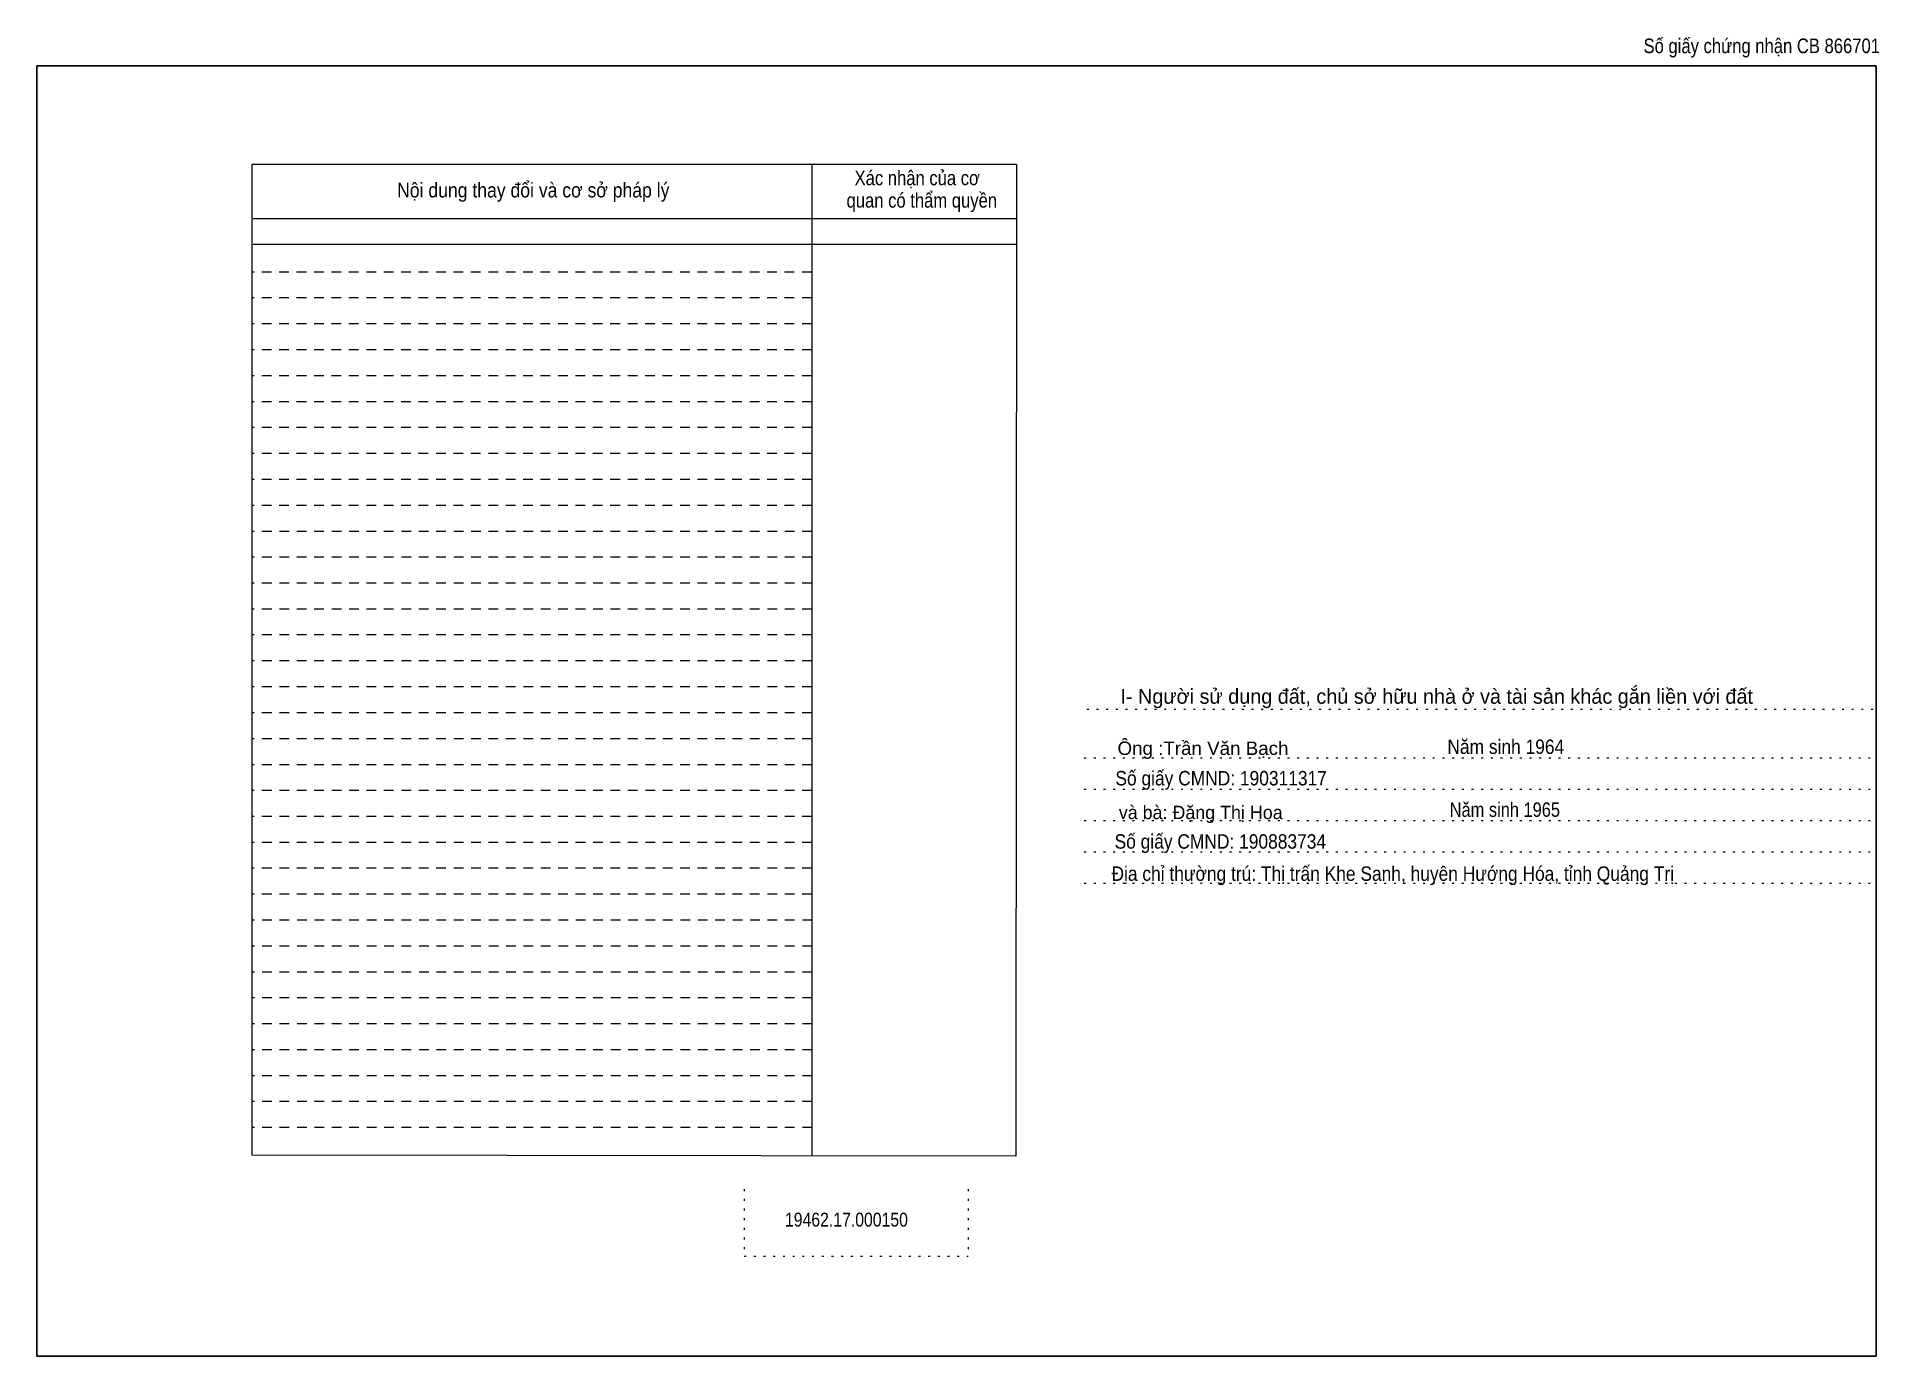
# Model space of a CAD drawing. Header units: metres. Extents: x 546582 to 547277, y 1836032 to 1837076.
# Drawn here: x 546581.7 to 546787.2, y 1836928.4 to 1837075.6 of the extents above; entities that cross this region are included whole.
import ezdxf
from ezdxf.enums import TextEntityAlignment as Align

# ---------------------------------------------------------------- set-up
doc = ezdxf.new("R2010")
doc.units = ezdxf.units.M
doc.header["$LTSCALE"] = 0.72
doc.linetypes.add('DOTTED', pattern=[1.5, 0.3, -1.2])
doc.linetypes.add('SHORT_DASHED', pattern=[2.7, 1.5, -1.2])
for name, color, linetype, lineweight in [('1', 7, 'DOTTED', 13), ('2', 7, 'SHORT_DASHED', 13), ('28', 7, 'Continuous', 25)]:
    doc.layers.add(name, color=color, linetype=linetype, lineweight=lineweight)
for name, color, linetype in [('18', 7, 'Continuous'), ('4', 7, 'Continuous'), ('40', 7, 'Continuous')]:
    doc.layers.add(name, color=color, linetype=linetype)

msp = doc.modelspace()

# ---------------------------------------------------------------- texts
at = {"layer": '18', "width": 0.85}
msp.add_text('19462.17.000150', height=1.55, dxfattribs=at).set_placement((546671.965, 1836942.82), align=Align.CENTER)
at = {"layer": '2'}
for s, width, p in [('Xác nhận của cơ', 0.85, (546679.865, 1837059.02)), ('Xác nhận của cơ', 0.85, (546679.865, 1837059.02)), ('Nội dung thay đổi và cơ sở pháp lý', 0.9, (546637.03, 1837057.66)), ('Nội dung thay đổi và cơ sở pháp lý', 0.9, (546637.03, 1837057.66)), (' quan có thẩm quyền', 0.85, (546680.115, 1837056.52)), (' quan có thẩm quyền', 0.85, (546680.115, 1837056.52))]:
    msp.add_text(s, height=1.63, dxfattribs=dict(at, width=width)).set_placement(p, align=Align.CENTER)
at = {"layer": '28'}
for s, height, p in [('I- Người sử dụng đất, chủ sở hữu nhà ở và tài sản khác gắn liền với đất', 1.653, (546737.815, 1837001.16)), ('và bà: Đặng Thị Hoa', 1.49, (546711.49, 1836988.29))]:
    msp.add_text(s, height=height, dxfattribs=at).set_placement(p, align=Align.CENTER)
for s, width, p in [('Năm sinh 1964', 0.9, (546745.52, 1836995.56)), ('Số giấy CMND: 190311317', 0.9, (546713.765, 1836992.05)), ('Năm sinh 1965', 0.85, (546745.415, 1836988.54)), ('Số giấy CMND: 190883734', 0.9, (546713.675, 1836984.99)), ('Địa chỉ thường trú: Thị trấn Khe Sanh, huyện Hướng Hóa, tỉnh Quảng Trị', 0.9, (546732.91, 1836981.4))]:
    msp.add_text(s, height=1.61, dxfattribs=dict(at, width=width)).set_placement(p, align=Align.CENTER)
at = {"layer": '4', "width": 1.05}
msp.add_text('Ông :Trần Văn Bạch', height=1.49, dxfattribs=at).set_placement((546711.74, 1836995.45), align=Align.CENTER)
at = {"layer": '40', "width": 0.85}
msp.add_text('Số giấy chứng nhận CB 866701', height=1.63, dxfattribs=at).set_placement((546774.075, 1837073.76), align=Align.CENTER)

# ---------------------------------------------------------------- linework, layer by layer
at = {"layer": '1'}
for p, q in [((546698.79, 1837000.54), (546786.85, 1837000.54)), ((546698.49, 1836995.14), (546786.55, 1836995.14)), ((546698.49, 1836991.64), (546786.55, 1836991.64)), ((546698.49, 1836988.14), (546786.55, 1836988.14)), ((546698.49, 1836984.64), (546786.55, 1836984.64)), ((546698.49, 1836981.14), (546786.55, 1836981.14)), ((546660.57, 1836947), (546660.57, 1836939.5)), ((546685.55, 1836947), (546685.55, 1836939.5)), ((546660.57, 1836939.5), (546685.55, 1836939.5))]:
    msp.add_line(p, q, dxfattribs=at)
at = {"layer": '1', "linetype": 'Continuous'}
for points in [[(546581.65, 1836928.36), (546786.85, 1836928.36), (546786.85, 1837072.36), (546581.65, 1837072.36)], [(546581.65, 1837072.36), (546786.85, 1837072.36), (546786.85, 1836928.36), (546581.65, 1836928.36)], [(546581.65, 1836928.36), (546786.85, 1836928.36), (546786.85, 1837072.36), (546581.65, 1837072.36)]]:
    msp.add_lwpolyline(points, close=True, dxfattribs=at)
at = {"layer": '2', "linetype": 'Continuous', "lineweight": 25}
for p, q in [((546690.93, 1837061.32), (546605.65, 1837061.32)), ((546605.65, 1837061.32), (546605.65, 1836950.8)), ((546668.09, 1837061.32), (546668.11, 1836950.72)), ((546690.93, 1837055.28), (546605.77, 1837055.28)), ((546690.93, 1837052.4), (546605.77, 1837052.4))]:
    msp.add_line(p, q, dxfattribs=at)
at = {"layer": '2'}
for p, q in [((546668.09, 1837049.32), (546605.65, 1837049.32)), ((546668.09, 1837046.44), (546605.65, 1837046.44)), ((546668.09, 1837046.44), (546605.65, 1837046.44)), ((546668.09, 1837043.54), (546605.65, 1837043.54)), ((546668.09, 1837040.64), (546605.65, 1837040.64)), ((546668.09, 1837037.76), (546605.65, 1837037.76)), ((546668.09, 1837034.86), (546605.65, 1837034.86)), ((546668.09, 1837031.98), (546605.65, 1837031.98)), ((546668.09, 1837029.08), (546605.65, 1837029.08)), ((546668.09, 1837026.18), (546605.65, 1837026.18)), ((546668.09, 1837023.3), (546605.65, 1837023.3)), ((546668.11, 1837020.4), (546605.65, 1837020.4)), ((546668.11, 1837017.5), (546605.65, 1837017.5)), ((546668.11, 1837014.62), (546605.65, 1837014.62)), ((546668.11, 1837011.72), (546605.65, 1837011.72)), ((546668.11, 1837008.84), (546605.65, 1837008.84)), ((546668.11, 1837005.94), (546605.65, 1837005.94)), ((546668.11, 1837003.04), (546605.65, 1837003.04)), ((546668.11, 1837000.16), (546605.65, 1837000.16)), ((546668.11, 1836997.26), (546605.65, 1836997.26)), ((546668.11, 1836994.36), (546605.65, 1836994.36)), ((546668.11, 1836991.48), (546605.65, 1836991.48)), ((546668.11, 1836988.58), (546605.65, 1836988.58)), ((546668.11, 1836985.68), (546605.65, 1836985.68)), ((546668.11, 1836982.8), (546605.65, 1836982.8)), ((546668.11, 1836979.9), (546605.65, 1836979.9)), ((546668.13, 1836977.02), (546605.65, 1836977.02)), ((546668.13, 1836974.12), (546605.65, 1836974.12)), ((546668.13, 1836971.22), (546605.65, 1836971.22)), ((546668.13, 1836968.34), (546605.65, 1836968.34)), ((546668.13, 1836965.44), (546605.65, 1836965.44)), ((546668.13, 1836962.54), (546605.65, 1836962.54)), ((546668.13, 1836959.66), (546605.65, 1836959.66)), ((546668.13, 1836956.76), (546605.65, 1836956.76)), ((546668.13, 1836953.88), (546605.65, 1836953.88))]:
    msp.add_line(p, q, dxfattribs=at)
at = {"layer": '2', "linetype": 'Continuous', "lineweight": 25}
msp.add_lwpolyline([(546690.93, 1837061.32), (546690.87, 1836950.68), (546605.65, 1836950.8)], dxfattribs=at)

msp.set_redraw_order([(e.dxf.handle, doc.entitydb.next_handle()) for e in msp.query("TEXT MTEXT ATTDEF DIMENSION ARC_DIMENSION")])  # texts and dimensions are drawn at this point

doc.saveas('drawing.dxf')
